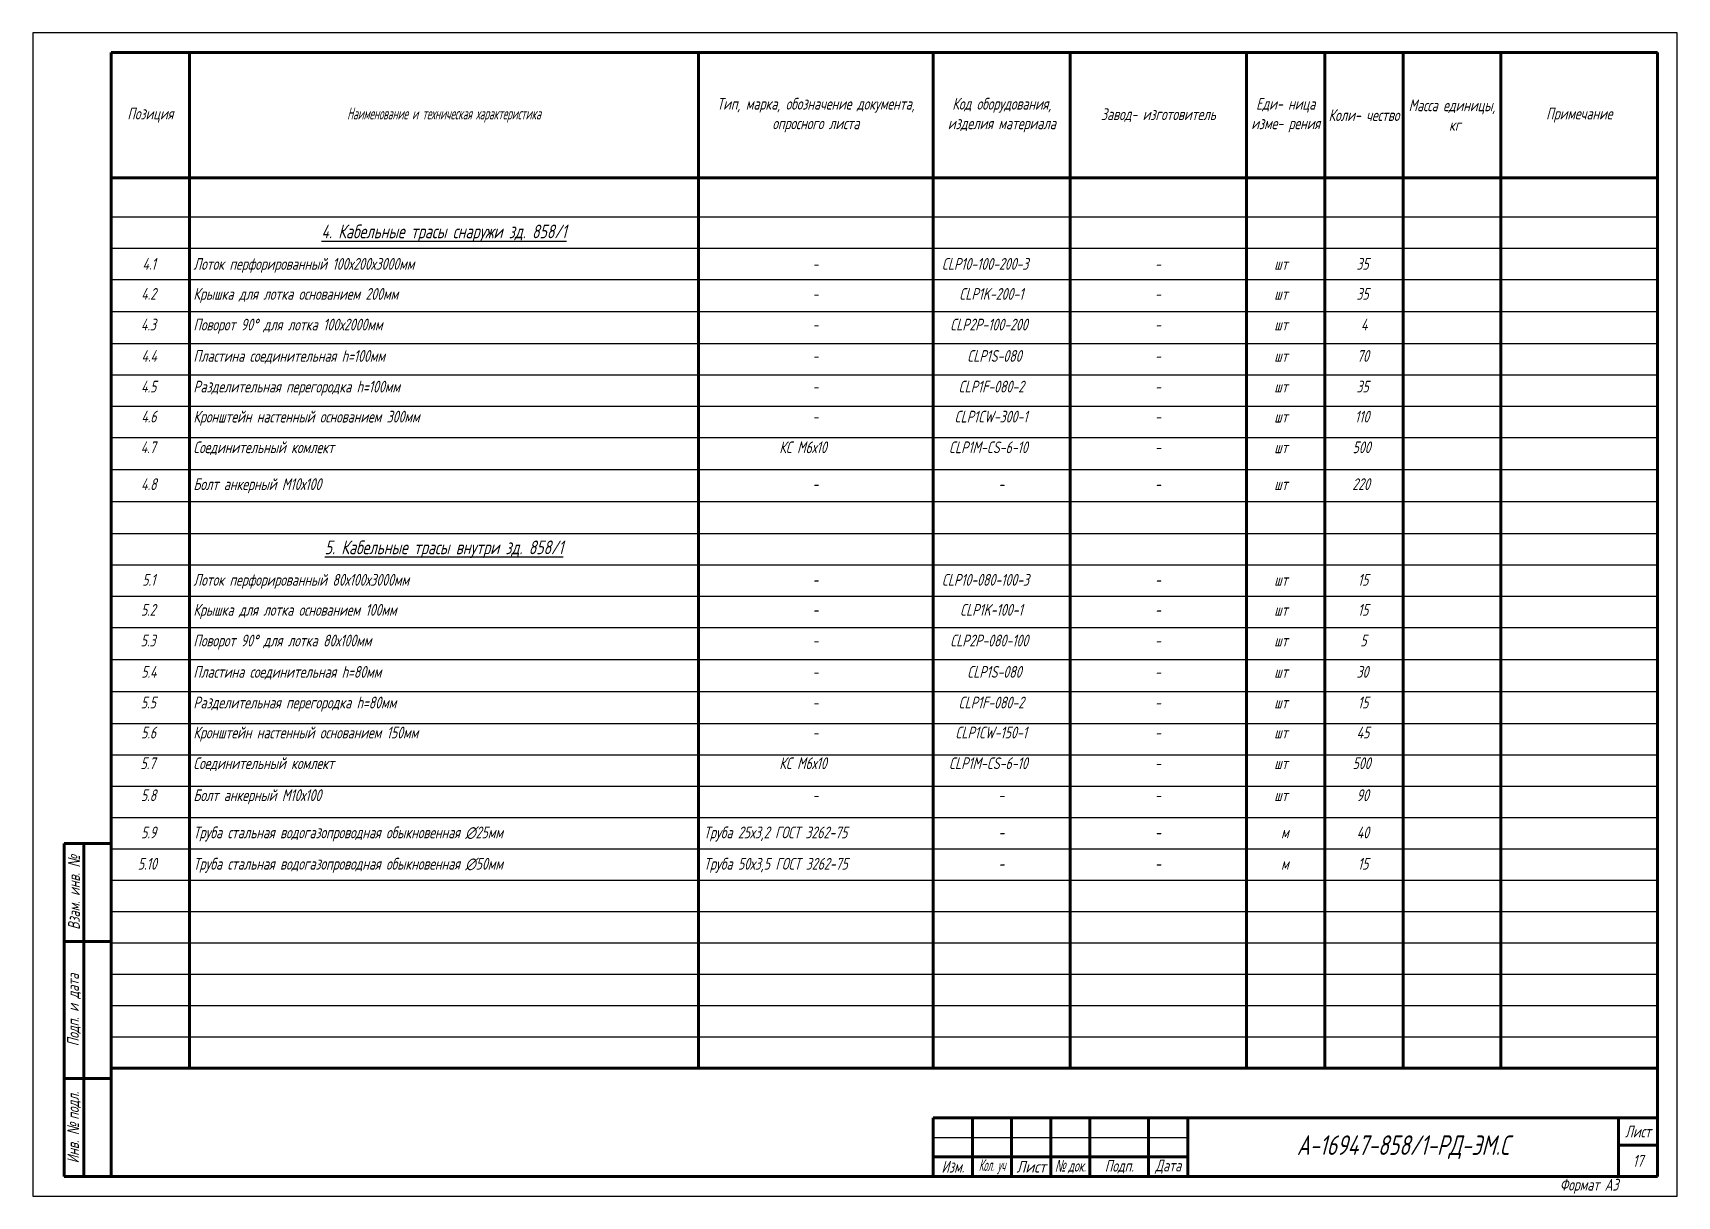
# Model space of a CAD drawing. Header units: millimetres. Extents: x -10490 to 5162, y -5053 to 76.
# Drawn here: x 3902 to 4322, y -344.1 to -47.1 of the extents above; entities that cross this region are included whole.
import ezdxf

# ---------------------------------------------------------------- set-up
doc = ezdxf.new("R2010")
doc.units = ezdxf.units.MM
for name, color, linetype, lineweight in [('Рамка толстая', 7, 'Continuous', 60), ('Рамка тонкая', 5, 'Continuous', 25), ('Спецификация', 9, 'Continuous', 25), ('Текст', 2, 'Continuous', 25), ('Штампы', 252, 'Continuous', 25)]:
    doc.layers.add(name, color=color, linetype=linetype, lineweight=lineweight)
doc.styles.add('SIMPLEX', font='simplex.shx', dxfattribs={"width": 0.7, "oblique": 15})

msp = doc.modelspace()

# ---------------------------------------------------------------- texts
at = {"layer": 'Спецификация', "color": 2, "attachment_point": 5, "style": 'SIMPLEX'}
for s, insert, char_height, width in [('{\\C2;Позиция}', (3931.95639, -68.14683), 3, 20), ('{\\Fgost|c204;\\Q15;\\C2;Наименование и техническая характеристика}', (4006.95639, -68.14683), 3, 130), ('{\\C2;Тип, марка, обозначение документа, опросного листа}', (4101.95639, -68.14683), 3, 60), ('{\\C2;Код оборудования, изделия материала}', (4149.45639, -68.14683), 3, 35), ('{\\C2;Завод- изготовитель}', (4189.45639, -68.14683), 3, 45), ('{\\C2;Еди- ница изме- рения}', (4221.95639, -68.14683), 3, 20), ('{\\C2;Коли- чество}', (4241.95639, -68.14683), 3, 20), ('{\\C2;Масса единицы,  кг}', (4264.45639, -68.14683), 3, 25), ('{\\C2;Примечание}', (4296.95639, -68.14683), 3, 40), ('{\\L4. Кабельные трасы снаружи зд. 858/1}', (4006.95639, -98.3135), 3.5, 126), ('{\\L5. Кабельные трасы внутри зд. 858/1}', (4006.95639, -178.98017), 3.5, 126)]:
    msp.add_mtext(s, dxfattribs=dict(at, insert=insert, char_height=char_height, width=width))
at = {"layer": 'Текст', "char_height": 3, "attachment_point": 1, "style": 'SIMPLEX'}
for s, width, heights, insert in [('\\pi7.9821;4.1', 20, [0], (3921.95639, -104.62476)), ('Лоток перфорированный 100х200х3000мм', 129, [0], (3942.95639, -104.62476)), ('\\pi2.1438;CLP10-100-200-3', 35, [0], (4131.95639, -104.62476)), ('\\pi8.0746;35', 20, [3.5], (4231.95639, -104.62476)), ('\\pi29.1;-', 60, [0], (4071.95639, -104.62476)), ('\\pi21.6;-', 45, [0], (4166.95639, -104.62476)), ('\\pi7.0965;шт', 20, [3.5], (4211.95639, -104.62476)), ('\\pi7.6586;4.2', 20, [0], (3921.95639, -112.29142)), ('Крышка для лотка основанием 200мм', 129, [0], (3942.95639, -112.29142)), ('\\pi6.5938;CLP1K-200-1', 35, [0], (4131.95639, -112.29142)), ('\\pi7.0965;шт', 20, [3.5], (4211.95639, -112.29142)), ('\\pi8.0746;35', 20, [3.5], (4231.95639, -112.29142)), ('\\pi29.1;-', 60, [0], (4071.95639, -112.29142)), ('\\pi21.6;-', 45, [0], (4166.95639, -112.29142)), ('\\pi7.5821;4.3', 20, [0], (3921.95639, -120.12476)), ('Поворот 90° для лотка 100х2000мм', 129, [0], (3942.95639, -120.12476)), ('\\pi29.1;-', 60, [0], (4071.95639, -120.12476)), ('\\pi4.2703;CLP2P-100-200', 35, [0], (4131.95639, -120.12476)), ('\\pi21.6;-', 45, [0], (4166.95639, -120.12476)), ('\\pi7.0965;шт', 20, [3.5], (4211.95639, -120.12476)), ('\\pi9.2321;4', 20, [3.5], (4231.95639, -120.12476)), ('\\pi7.7321;4.4', 20, [0], (3921.95639, -128.12476)), ('Пластина соединительная h=100мм', 129, [0], (3942.95639, -128.12476)), ('\\pi29.1;-', 60, [0], (4071.95639, -128.12476)), ('\\pi8.6203;CLP1S-080', 35, [0], (4131.95639, -128.12476)), ('\\pi21.6;-', 45, [0], (4166.95639, -128.12476)), ('\\pi7.0965;шт', 20, [3.5], (4211.95639, -128.12476)), ('\\pi8.2246;70', 20, [3.5], (4231.95639, -128.12476)), ('\\pi7.6321;4.5', 20, [0], (3921.95639, -135.95809)), ('Разделительная перегородка h=100мм', 129, [0], (3942.95639, -135.95809)), ('\\pi29.1;-', 60, [0], (4071.95639, -135.95809)), ('\\pi6.4203;CLP1F-080-2', 35, [0], (4131.95639, -135.95809)), ('\\pi21.6;-', 45, [0], (4166.95639, -135.95809)), ('\\pi7.0965;шт', 20, [3.5], (4211.95639, -135.95809)), ('\\pi8.0746;35', 20, [3.5], (4231.95639, -135.95809)), ('\\pi7.6895;4.6', 20, [0], (3921.95639, -143.62476)), ('Кронштейн настенный основанием 300мм', 129, [0], (3942.95639, -143.62476)), ('\\pi29.1;-', 60, [0], (4071.95639, -143.62476)), ('\\pi5.3938;CLP1CW-300-1', 35, [0], (4131.95639, -143.62476)), ('\\pi21.6;-', 45, [0], (4166.95639, -143.62476)), ('\\pi7.0965;шт', 20, [3.5], (4211.95639, -143.62476)), ('\\pi7.6746;110', 20, [3.5], (4231.95639, -143.62476)), ('\\pi7.5321;4.7', 20, [0], (3921.95639, -151.45809)), ('Соединительный комлект', 129, [0], (3942.95639, -151.45809)), ('\\pi20.666;КС М6х10', 60, [0], (4071.95639, -151.45809)), ('\\pi3.9703;CLP1M-CS-6-10', 35, [0], (4131.95639, -151.45809)), ('\\pi21.6;-', 45, [0], (4166.95639, -151.45809)), ('\\pi7.0965;шт', 20, [3.5], (4211.95639, -151.45809)), ('\\pi7.1012;500', 20, [3.5], (4231.95639, -151.45809)), ('\\pi7.6395;4.8', 20, [0], (3921.95639, -160.87057)), ('Болт анкерный М10х100', 129, [0], (3942.95639, -160.87057)), ('\\pi29.1;-', 60, [0], (4071.95639, -160.87057)), ('\\pi16.6;-', 35, [0], (4131.95639, -160.87057)), ('\\pi21.6;-', 45, [0], (4166.95639, -160.87057)), ('\\pi7.0965;шт', 20, [3.5], (4211.95639, -160.87057)), ('\\pi7.0246;220', 20, [3.5], (4231.95639, -160.87057)), ('\\pi7.9246;5.1', 20, [0], (3921.95639, -185.29142)), ('Лоток перфорированный 80х100х3000мм', 129, [0], (3942.95639, -185.29142)), ('\\pi29.1;-', 60, [0], (4071.95639, -185.29142)), ('\\pi2.1438;CLP10-080-100-3', 35, [0], (4131.95639, -185.29142)), ('\\pi21.6;-', 45, [0], (4166.95639, -185.29142)), ('\\pi7.0965;шт', 20, [3.5], (4211.95639, -185.29142)), ('\\pi8.4481;15', 20, [3.5], (4231.95639, -185.29142)), ('\\pi7.6012;5.2', 20, [0], (3921.95639, -192.95809)), ('Крышка для лотка основанием 100мм', 129, [0], (3942.95639, -192.95809)), ('\\pi6.7938;CLP1K-100-1', 35, [0], (4131.95639, -192.95809)), ('\\pi8.4481;15', 20, [3.5], (4231.95639, -192.95809)), ('\\pi29.1;-', 60, [0], (4071.95639, -192.95809)), ('\\pi21.6;-', 45, [0], (4166.95639, -192.95809)), ('\\pi7.0965;шт', 20, [3.5], (4211.95639, -192.95809)), ('\\pi7.5246;5.3', 20, [0], (3921.95639, -200.79142)), ('Поворот 90° для лотка 80х100мм', 129, [0], (3942.95639, -200.79142)), ('\\pi4.2703;CLP2P-080-100', 35, [0], (4131.95639, -200.79142)), ('\\pi9.0746;5', 20, [3.5], (4231.95639, -200.79142)), ('\\pi29.1;-', 60, [0], (4071.95639, -200.79142)), ('\\pi21.6;-', 45, [0], (4166.95639, -200.79142)), ('\\pi7.0965;шт', 20, [3.5], (4211.95639, -200.79142)), ('\\pi7.6746;5.4', 20, [0], (3921.95639, -208.79142)), ('Пластина соединительная h=80мм', 129, [0], (3942.95639, -208.79142)), ('\\pi8.6203;CLP1S-080', 35, [0], (4131.95639, -208.79142)), ('\\pi7.0965;шт', 20, [3.5], (4211.95639, -208.79142)), ('\\pi8.1012;30', 20, [3.5], (4231.95639, -208.79142)), ('\\pi29.1;-', 60, [0], (4071.95639, -208.79142)), ('\\pi21.6;-', 45, [0], (4166.95639, -208.79142)), ('\\pi7.5746;5.5', 20, [0], (3921.95639, -216.62476)), ('Разделительная перегородка h=80мм', 129, [0], (3942.95639, -216.62476)), ('\\pi29.1;-', 60, [0], (4071.95639, -216.62476)), ('\\pi6.4203;CLP1F-080-2', 35, [0], (4131.95639, -216.62476)), ('\\pi21.6;-', 45, [0], (4166.95639, -216.62476)), ('\\pi7.0965;шт', 20, [3.5], (4211.95639, -216.62476)), ('\\pi8.4481;15', 20, [3.5], (4231.95639, -216.62476)), ('\\pi7.6321;5.6', 20, [0], (3921.95639, -224.29142)), ('Кронштейн настенный основанием 150мм', 129, [0], (3942.95639, -224.29142)), ('\\pi29.1;-', 60, [0], (4071.95639, -224.29142)), ('\\pi5.5938;CLP1CW-150-1', 35, [0], (4131.95639, -224.29142)), ('\\pi21.6;-', 45, [0], (4166.95639, -224.29142)), ('\\pi7.0965;шт', 20, [3.5], (4211.95639, -224.29142)), ('\\pi8.1321;45', 20, [3.5], (4231.95639, -224.29142)), ('\\pi7.4746;5.7', 20, [0], (3921.95639, -232.12476)), ('Соединительный комлект', 129, [0], (3942.95639, -232.12476)), ('\\pi20.666;КС М6х10', 60, [0], (4071.95639, -232.12476)), ('\\pi3.9703;CLP1M-CS-6-10', 35, [0], (4131.95639, -232.12476)), ('\\pi21.6;-', 45, [0], (4166.95639, -232.12476)), ('\\pi7.0965;шт', 20, [3.5], (4211.95639, -232.12476)), ('\\pi7.1012;500', 20, [3.5], (4231.95639, -232.12476)), ('\\pi7.5821;5.8', 20, [0], (3921.95639, -240.29142)), ('Болт анкерный М10х100', 129, [0], (3942.95639, -240.29142)), ('\\pi29.1;-', 60, [0], (4071.95639, -240.29142)), ('\\pi16.6;-', 35, [0], (4131.95639, -240.29142)), ('\\pi21.6;-', 45, [0], (4166.95639, -240.29142)), ('\\pi7.0965;шт', 20, [3.5], (4211.95639, -240.29142)), ('\\pi8.1321;90', 20, [3.5], (4231.95639, -240.29142)), ('\\pi7.6321;5.9', 20, [0], (3921.95639, -249.79142)), ('Труба стальная водогазопроводная обыкновенная ∅25мм', 129, [0], (3942.95639, -249.79142)), ('\\pi1.3875;Труба 25х3,2 ГОСТ 3262-75', 60, [0], (4071.95639, -249.79142)), ('\\pi16.6;-', 35, [0], (4131.95639, -249.79142)), ('\\pi21.6;-', 45, [0], (4166.95639, -249.79142)), ('\\pi8.8437;м', 20, [3.5], (4211.95639, -249.79142)), ('\\pi8.1586;40', 20, [3.5], (4231.95639, -249.79142)), ('\\pi6.8012;5.10', 20, [0], (3921.95639, -257.79142)), ('Труба стальная водогазопроводная обыкновенная ∅50мм', 129, [0], (3942.95639, -257.79142)), ('\\pi1.3875;Труба 50х3,5 ГОСТ 3262-75', 60, [0], (4071.95639, -257.79142)), ('\\pi16.6;-', 35, [0], (4131.95639, -257.79142)), ('\\pi21.6;-', 45, [0], (4166.95639, -257.79142)), ('\\pi8.8437;м', 20, [3.5], (4211.95639, -257.79142)), ('\\pi8.4481;15', 20, [3.5], (4231.95639, -257.79142))]:
    msp.add_mtext_dynamic_manual_height_columns(s, width=width, gutter_width=12.5, heights=heights, dxfattribs=dict(at, insert=insert))
at = {"layer": 'Штампы', "color": 2, "char_height": 3, "attachment_point": 5, "rotation": 90, "style": 'SIMPLEX'}
for s, insert, width in [('Взам. инв. {\\fArial|b0|i0|c204|p34;№}', (3912.45639, -266.64683), 25), ('Подп. и дата', (3912.45639, -296.64683), 35), ('Инв. {\\fArial|b0|i0|c204|p34;№ }подл.', (3912.45639, -326.64683), 25)]:
    msp.add_mtext(s, dxfattribs=dict(at, insert=insert, width=width))
at = {"layer": 'Штампы', "color": 2, "style": 'SIMPLEX'}
for s, insert, char_height, width, attachment_point in [('{\\W0.7;Лист}', (4311.95639, -327.64683), 3, 10, 5), ('А-16947-858/1-РД-ЭМ.С', (4251.95639, -331.64683), 5, 110, 5), ('Изм.', (4136.95639, -336.64683), 3, 10, 5), ('{\\W0.5;Кол. уч}', (4146.95639, -336.64683), 3, 10, 5), ('{\\W0.8;Лист}', (4156.95639, -336.64683), 3, 10, 5), ('{\\fArial|b0|i0|c204|p34;\\W0.6;№ \\Fsimplex|c204;док.}', (4166.95639, -336.64683), 3, 10, 5), ('Подп.', (4179.45639, -336.64683), 3, 15, 5), ('{\\W0.7;Дата}', (4191.95639, -336.64683), 3, 10, 5), ('17', (4311.95639, -335.14683), 3, 10, 5), ('Формат А3', (4306.95639, -341.64683), 3, 165, 6)]:
    msp.add_mtext(s, dxfattribs=dict(at, insert=insert, char_height=char_height, width=width, attachment_point=attachment_point))

# ---------------------------------------------------------------- blocks, each defined once
blk = doc.blocks.new('A$C64336E77')
at = {"layer": 'Рамка толстая'}
for p, q in [((20, 5), (20, 292)), ((20, 292), (415, 292)), ((415, 292), (415, 5)), ((20, 5), (415, 5))]:
    blk.add_line(p, q, dxfattribs=at)
at = {"layer": 'Рамка тонкая'}
for p, q in [((0, 297), (0, 0)), ((420, 297), (0, 297)), ((420, 0), (420, 297)), ((0, 0), (420, 0))]:
    blk.add_line(p, q, dxfattribs=at)

# ---------------------------------------------------------------- linework, layer by layer
at = {"layer": 'Спецификация', "lineweight": 60}
for p, q in [((3921.95639, -52.14683), (4316.95639, -52.14683)), ((3941.95639, -52.14683), (3941.95639, -311.48017)), ((4071.95639, -52.14683), (4071.95639, -311.48017)), ((4131.95639, -52.14683), (4131.95639, -311.48017)), ((4166.95639, -52.14683), (4166.95639, -311.48017)), ((4211.95639, -52.14683), (4211.95639, -311.48017)), ((4231.95639, -52.14683), (4231.95639, -311.48017)), ((4251.95639, -52.14683), (4251.95639, -311.48017)), ((4276.95639, -52.14683), (4276.95639, -311.48017)), ((4316.95639, -52.14683), (4316.95639, -311.48017)), ((3921.95639, -84.14683), (4316.95639, -84.14683)), ((3921.95639, -311.48017), (4316.95639, -311.48017))]:
    msp.add_line(p, q, dxfattribs=at)
at = {"layer": 'Спецификация', "color": 5}
for p, q in [((3921.95639, -94.14683), (4316.95639, -94.14683)), ((3921.95639, -102.14683), (4316.95639, -102.14683)), ((3921.95639, -110.14683), (4316.95639, -110.14683)), ((3921.95639, -118.3135), (4316.95639, -118.3135)), ((3921.95639, -126.48017), (4316.95639, -126.48017)), ((3921.95639, -134.48017), (4316.95639, -134.48017)), ((3921.95639, -142.48017), (4316.95639, -142.48017)), ((3921.95639, -150.48017), (4316.95639, -150.48017)), ((3921.95639, -158.64683), (4316.95639, -158.64683)), ((3921.95639, -166.8135), (4316.95639, -166.8135)), ((3921.95639, -174.98017), (4316.95639, -174.98017)), ((3921.95639, -182.98017), (4316.95639, -182.98017)), ((3921.95639, -190.98017), (4316.95639, -190.98017)), ((3921.95639, -198.98017), (4316.95639, -198.98017)), ((3921.95639, -207.14683), (4316.95639, -207.14683)), ((3921.95639, -215.3135), (4316.95639, -215.3135)), ((3921.95639, -223.48017), (4316.95639, -223.48017)), ((3921.95639, -231.48017), (4316.95639, -231.48017)), ((3921.95639, -239.48017), (4316.95639, -239.48017)), ((3921.95639, -247.48017), (4316.95639, -247.48017)), ((3921.95639, -255.48017), (4316.95639, -255.48017)), ((3921.95639, -263.48017), (4316.95639, -263.48017)), ((3921.95639, -271.48017), (4316.95639, -271.48017)), ((3921.95639, -279.48017), (4316.95639, -279.48017)), ((3921.95639, -287.48017), (4316.95639, -287.48017)), ((3921.95639, -295.48017), (4316.95639, -295.48017)), ((3921.95639, -303.48017), (4316.95639, -303.48017))]:
    msp.add_line(p, q, dxfattribs=at)
at = {"layer": 'Штампы', "lineweight": 60}
for p, q in [((3909.95639, -339.14683), (3909.95639, -254.14683)), ((3909.95639, -254.14683), (3921.95639, -254.14683)), ((3914.95639, -339.14683), (3914.95639, -254.14683)), ((3909.95639, -279.14683), (3921.95639, -279.14683)), ((3909.95639, -314.14683), (3921.95639, -314.14683)), ((4131.95639, -324.14683), (4316.95639, -324.14683)), ((4131.95639, -324.14683), (4131.95639, -339.14683)), ((4141.95639, -324.14683), (4141.95639, -339.14683)), ((4151.95639, -324.14683), (4151.95639, -339.14683)), ((4161.95639, -324.14683), (4161.95639, -339.14683)), ((4171.95639, -324.14683), (4171.95639, -339.14683)), ((4186.95639, -324.14683), (4186.95639, -339.14683)), ((4196.95639, -324.14683), (4196.95639, -339.14683)), ((4306.95639, -324.14683), (4306.95639, -339.14683)), ((4316.95639, -324.14683), (4316.95639, -339.14683)), ((4306.95639, -331.14683), (4316.95639, -331.14683)), ((4131.95639, -334.14683), (4196.95639, -334.14683)), ((3909.95639, -339.14683), (3921.95639, -339.14683)), ((4131.95639, -339.14683), (4316.95639, -339.14683))]:
    msp.add_line(p, q, dxfattribs=at)
at = {"layer": 'Штампы', "color": 5, "lineweight": 25}
msp.add_line((4131.95639, -329.14683), (4196.95639, -329.14683), dxfattribs=at)
at = {"layer": 'Штампы', "color": 8, "lineweight": 0}
msp.add_line((4131.95639, -344.14683), (4316.95639, -344.14683), dxfattribs=at)

# ---------------------------------------------------------------- block references
msp.add_blockref('A$C64336E77', (3901.9564, -344.14683))

msp.set_redraw_order([(e.dxf.handle, doc.entitydb.next_handle()) for e in msp.query("TEXT MTEXT ATTDEF DIMENSION ARC_DIMENSION")])  # texts and dimensions are drawn at this point

doc.saveas('drawing.dxf')
